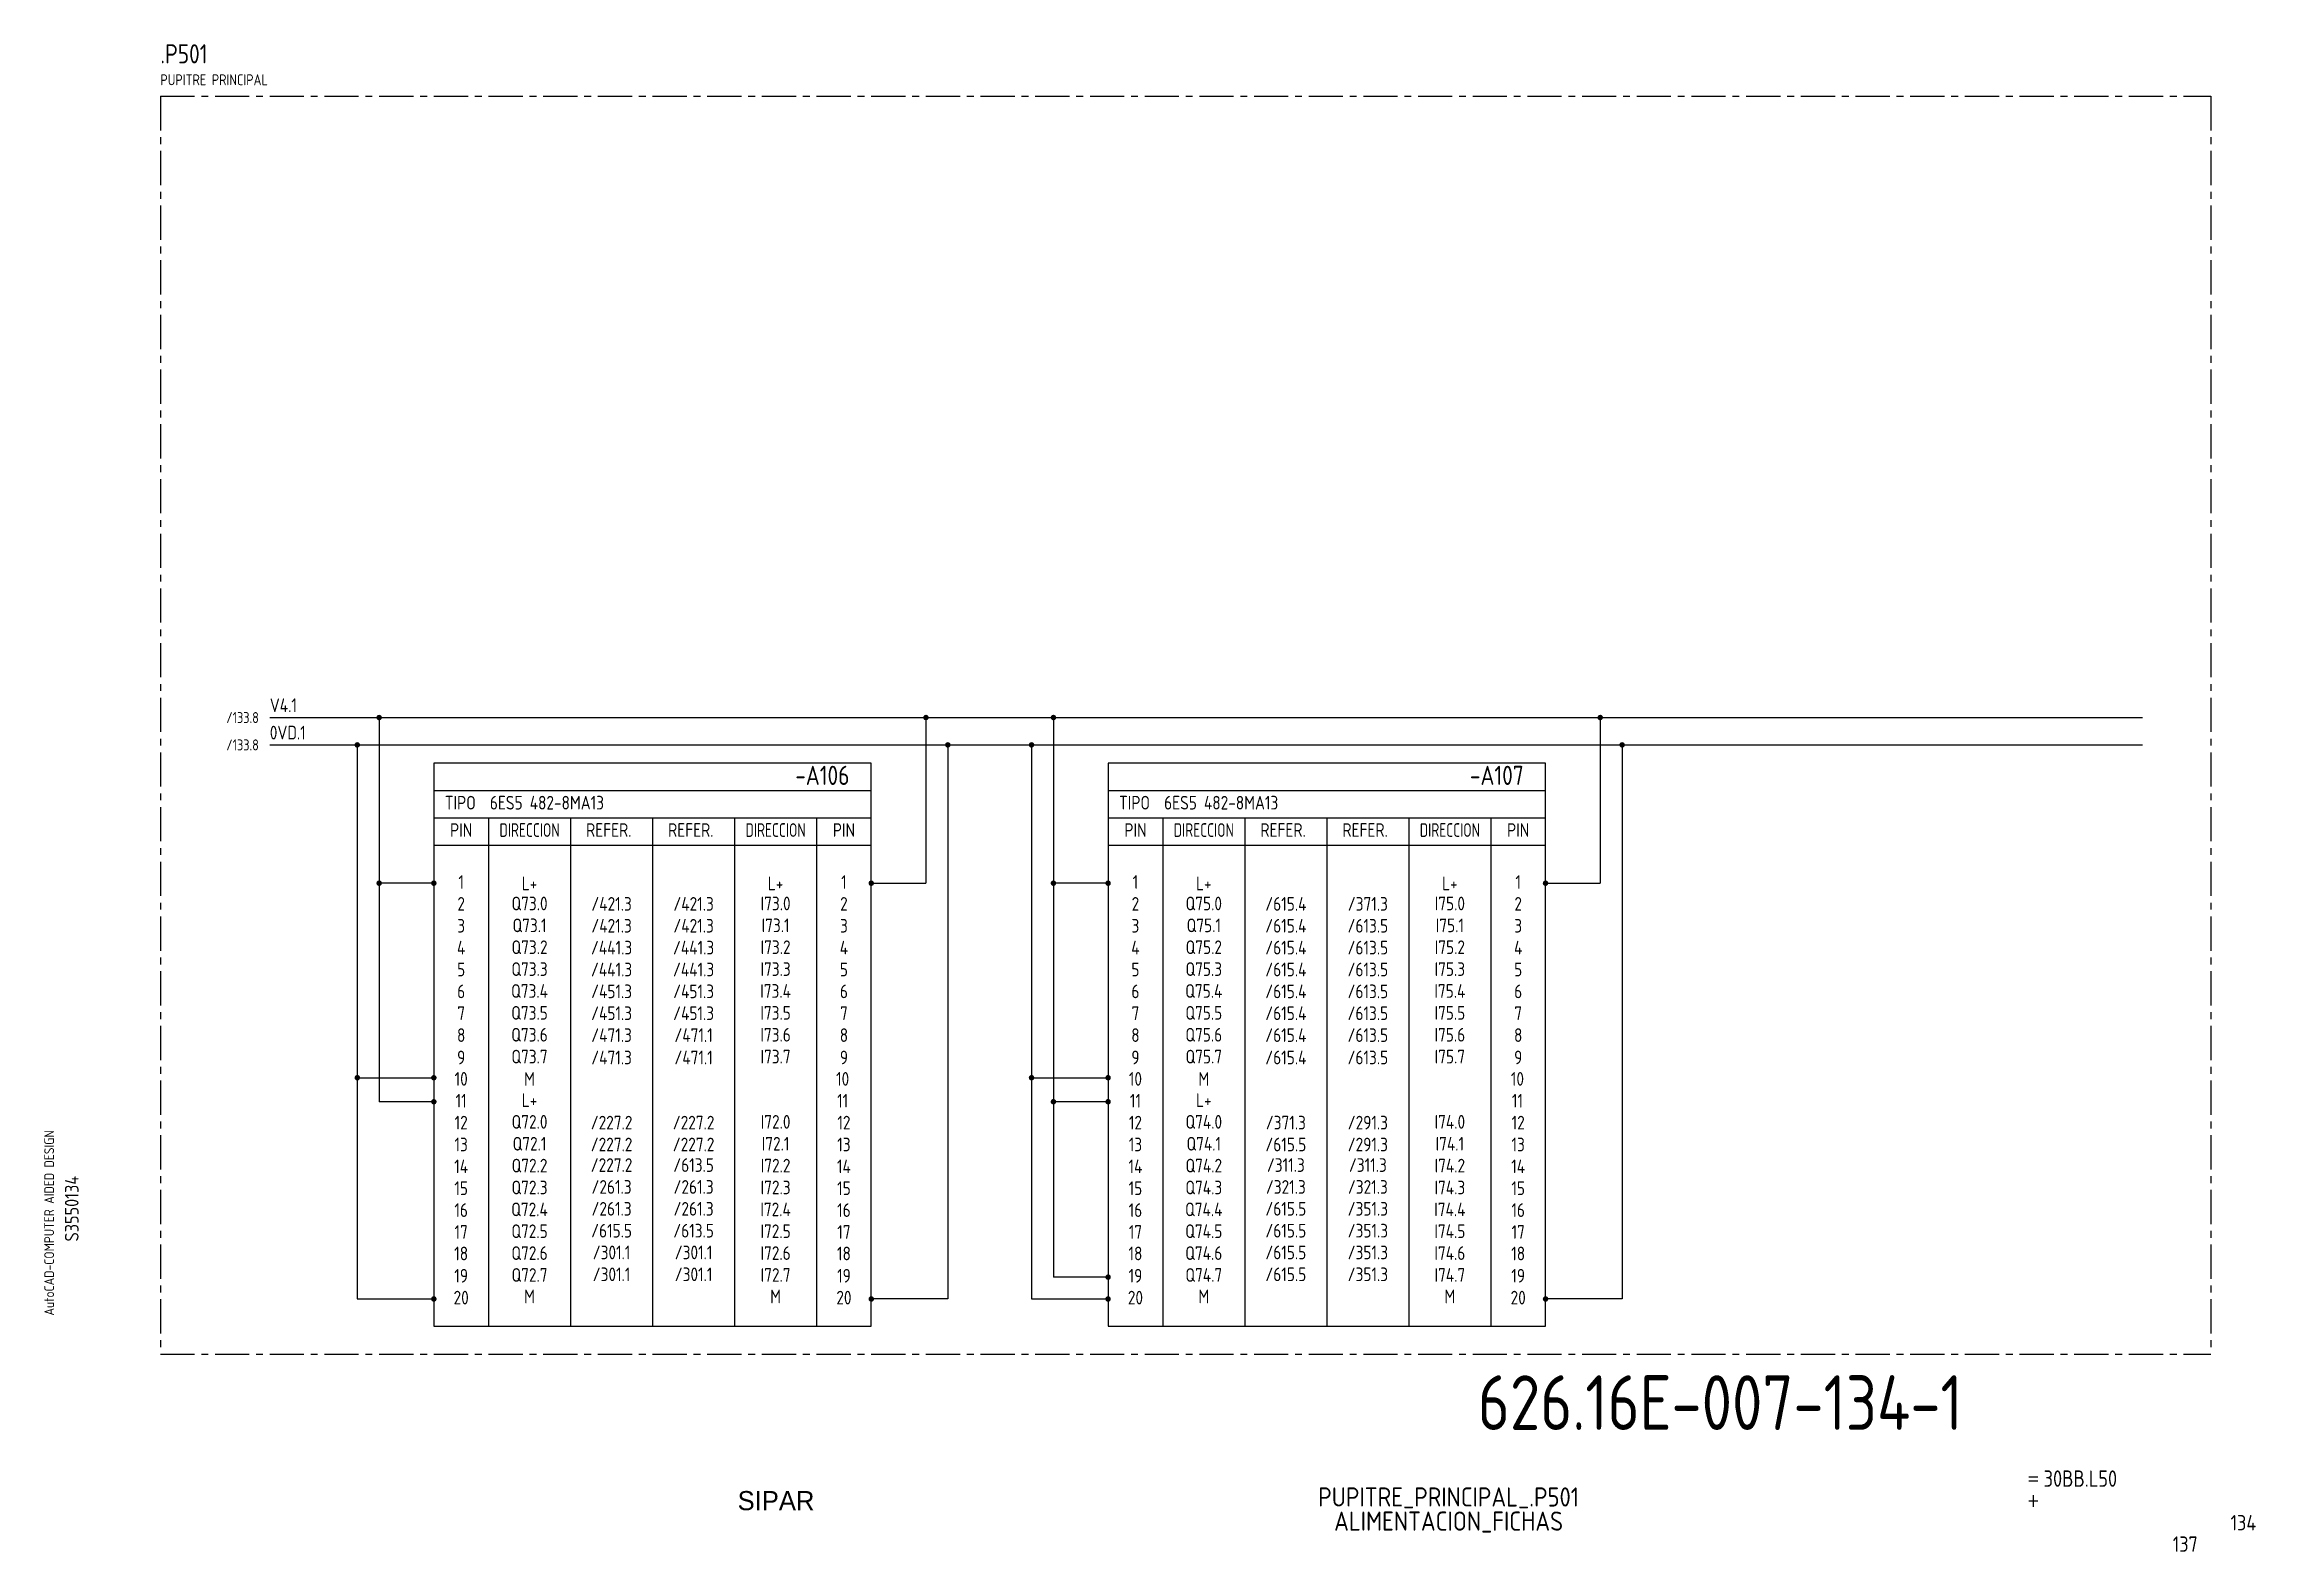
# Model space of a CAD drawing. Extents: x 10 to 1143, y 6 to 442.
# Drawn here: x 9.7 to 414.1, y 5.6 to 281.3 of the extents above; entities that cross this region are included whole.
import ezdxf
from ezdxf.enums import TextEntityAlignment as Align

# ---------------------------------------------------------------- set-up
doc = ezdxf.new("R2010")
doc.units = 0
doc.header["$LTSCALE"] = 5
doc.header["$MEASUREMENT"] = 0
doc.linetypes.add('CENTER', pattern=[2, 1.25, -0.25, 0.25, -0.25])
doc.layers.get('0').update_dxf_attribs({"linetype": 'CONTINUOUS'})
doc.layers.add('CART', color=7, linetype='CONTINUOUS')
doc.styles.add('DIN', font='DIN.shx', dxfattribs={"width": 0.85})
doc.styles.add('N', font='ROMANS', dxfattribs={"width": 0.85, "height": 3})
doc.styles.add('X', font='UNIV.SHX', dxfattribs={"height": 3.5})

msp = doc.modelspace()

# ---------------------------------------------------------------- texts
at = {"color": 3, "style": 'DIN', "width": 0.85}
msp.add_text('.P501', height=3.5, dxfattribs=at).set_placement((30.92, 277.81))
at = {"style": 'DIN', "width": 0.85}
for s, height, p in [('PUPITRE PRINCIPAL', 2, (30.92, 273.81)), ('V4.1', 2.5, (50.92, 159.19)), ('0VD.1', 2.5, (50.92, 154.19)), ('TIPO  6ES5 482-8MA13', 2.5, (82.92, 141.37)), ('TIPO  6ES5 482-8MA13', 2.5, (206.23, 141.37))]:
    msp.add_text(s, height=height, dxfattribs=at).set_placement(p)
for p in [(48.92, 157.19), (48.92, 152.19)]:
    msp.add_text('/133.8', height=2, dxfattribs=at).set_placement(p, align=Align.RIGHT)
at = {"color": 3, "style": 'DIN', "width": 0.85}
for s, p in [('-A106', (156.92, 145.87)), ('-A107', (280.23, 145.87))]:
    msp.add_text(s, height=3.5, dxfattribs=at).set_placement(p, align=Align.RIGHT)
at = {"style": 'DIN', "width": 0.85}
for s, p in [('PIN', (85.92, 136.37)), ('REFER.', (112.92, 136.37)), ('REFER.', (127.92, 136.37)), ('PIN', (155.92, 136.37)), ('PIN', (209.23, 136.37)), ('REFER.', (236.23, 136.37)), ('REFER.', (251.23, 136.37)), ('PIN', (279.23, 136.37)), ('1', (85.92, 126.87)), ('Q73.0', (98.42, 122.94)), ('L+', (98.42, 126.6)), ('/421.3', (113.42, 122.87)), ('/421.3', (128.42, 122.87)), ('I73.0', (143.42, 122.94)), ('L+', (143.42, 126.6)), ('1', (155.92, 126.87)), ('1', (209.23, 126.87)), ('Q75.0', (221.73, 122.94)), ('L+', (221.73, 126.6)), ('/615.4', (236.73, 122.87)), ('/371.3', (251.73, 122.87)), ('I75.0', (266.73, 122.94)), ('L+', (266.73, 126.6)), ('1', (279.23, 126.87)), ('3', (85.92, 118.87)), ('2', (85.92, 122.87)), ('Q73.1', (98.42, 118.94)), ('/421.3', (113.42, 118.87)), ('/421.3', (128.42, 118.87)), ('I73.1', (143.42, 118.94)), ('3', (155.92, 118.87)), ('2', (155.92, 122.87)), ('3', (209.23, 118.87)), ('2', (209.23, 122.87)), ('Q75.1', (221.73, 118.94)), ('/615.4', (236.73, 118.87)), ('/613.5', (251.73, 118.87)), ('I75.1', (266.73, 118.94)), ('3', (279.23, 118.87)), ('2', (279.23, 122.87)), ('4', (85.92, 114.87)), ('Q73.2', (98.42, 114.94)), ('/441.3', (113.42, 114.87)), ('/441.3', (128.42, 114.87)), ('I73.2', (143.42, 114.94)), ('4', (155.92, 114.87)), ('4', (209.23, 114.87)), ('Q75.2', (221.73, 114.94)), ('/615.4', (236.73, 114.87)), ('/613.5', (251.73, 114.87)), ('I75.2', (266.73, 114.94)), ('4', (279.23, 114.87)), ('5', (85.92, 110.87)), ('Q73.3', (98.42, 110.94)), ('/441.3', (113.42, 110.87)), ('/441.3', (128.42, 110.87)), ('I73.3', (143.42, 110.94)), ('5', (155.92, 110.87)), ('5', (209.23, 110.87)), ('Q75.3', (221.73, 110.94)), ('/615.4', (236.73, 110.87)), ('/613.5', (251.73, 110.87)), ('I75.3', (266.73, 110.94)), ('5', (279.23, 110.87)), ('6', (85.92, 106.87)), ('Q73.4', (98.42, 106.94)), ('/451.3', (113.42, 106.87)), ('/451.3', (128.42, 106.87)), ('I73.4', (143.42, 106.94)), ('6', (155.92, 106.87)), ('6', (209.23, 106.87)), ('Q75.4', (221.73, 106.94)), ('/615.4', (236.73, 106.87)), ('/613.5', (251.73, 106.87)), ('I75.4', (266.73, 106.94)), ('6', (279.23, 106.87)), ('7', (85.92, 102.87)), ('Q73.5', (98.42, 102.94)), ('/451.3', (113.42, 102.87)), ('/451.3', (128.42, 102.87)), ('I73.5', (143.42, 102.94)), ('7', (155.92, 102.87)), ('7', (209.23, 102.87)), ('Q75.5', (221.73, 102.94)), ('/615.4', (236.73, 102.87)), ('/613.5', (251.73, 102.87)), ('I75.5', (266.73, 102.94)), ('7', (279.23, 102.87)), ('8', (85.92, 98.87)), ('Q73.6', (98.42, 98.94)), ('/471.3', (113.42, 98.87)), ('/471.1', (128.42, 98.87)), ('I73.6', (143.42, 98.94)), ('8', (155.92, 98.87)), ('8', (209.23, 98.87)), ('Q75.6', (221.73, 98.94)), ('/615.4', (236.73, 98.87)), ('/613.5', (251.73, 98.87)), ('I75.6', (266.73, 98.94)), ('8', (279.23, 98.87)), ('9', (85.92, 94.78)), ('Q73.7', (98.42, 94.94)), ('/471.3', (113.42, 94.78)), ('/471.1', (128.42, 94.78)), ('I73.7', (143.42, 94.94)), ('9', (155.92, 94.78)), ('9', (209.23, 94.78)), ('Q75.7', (221.73, 94.94)), ('/615.4', (236.73, 94.78)), ('/613.5', (251.73, 94.78)), ('I75.7', (266.73, 94.94)), ('9', (279.23, 94.78)), ('10', (85.92, 90.87)), ('M', (98.42, 90.85)), ('10', (155.68, 90.87)), ('10', (209.23, 90.87)), ('M', (221.73, 90.85)), ('10', (279.09, 90.87)), ('11', (85.92, 86.87)), ('L+', (98.42, 86.97)), ('11', (155.68, 86.87)), ('11', (209.23, 86.87)), ('L+', (221.73, 86.97)), ('11', (279.09, 86.87)), ('12', (85.92, 82.87)), ('Q72.0', (98.42, 83.01)), ('/227.2', (113.42, 82.87)), ('/227.2', (128.42, 82.87)), ('I72.0', (143.42, 83.01)), ('12', (155.92, 82.87)), ('12', (209.23, 82.87)), ('Q74.0', (221.73, 83.01)), ('/371.3', (236.73, 82.87)), ('/291.3', (251.73, 82.87)), ('I74.0', (266.73, 83.01)), ('12', (279.23, 82.87)), ('13', (85.92, 78.87)), ('Q72.1', (98.42, 79.01)), ('/227.2', (113.42, 78.87)), ('/227.2', (128.42, 78.87)), ('I72.1', (143.42, 79.01)), ('13', (155.92, 78.87)), ('13', (209.23, 78.87)), ('Q74.1', (221.73, 79.01)), ('/615.5', (236.73, 78.87)), ('/291.3', (251.73, 78.87)), ('I74.1', (266.73, 79.01)), ('13', (279.23, 78.87)), ('14', (85.92, 74.87)), ('Q72.2', (98.42, 75.01)), ('/227.2', (113.42, 75.11)), ('/613.5', (128.42, 75.11)), ('I72.2', (143.42, 75.01)), ('14', (155.92, 74.87)), ('14', (209.23, 74.87)), ('Q74.2', (221.73, 75.01)), ('/311.3', (236.73, 75.11)), ('/311.3', (251.73, 75.11)), ('I74.2', (266.73, 75.01)), ('14', (279.23, 74.87)), ('15', (85.92, 70.87)), ('Q72.3', (98.42, 71.01)), ('/261.3', (113.42, 71.11)), ('/261.3', (128.42, 71.11)), ('I72.3', (143.42, 71.01)), ('15', (155.92, 70.87)), ('15', (209.23, 70.87)), ('Q74.3', (221.73, 71.01)), ('/321.3', (236.73, 71.11)), ('/321.3', (251.73, 71.11)), ('I74.3', (266.73, 71.01)), ('15', (279.23, 70.87)), ('16', (85.92, 66.87)), ('Q72.4', (98.42, 67.01)), ('/261.3', (113.42, 67.11)), ('/261.3', (128.42, 67.11)), ('I72.4', (143.42, 67.01)), ('16', (155.92, 66.87)), ('16', (209.23, 66.87)), ('Q74.4', (221.73, 67.01)), ('/615.5', (236.73, 67.11)), ('/351.3', (251.73, 67.11)), ('I74.4', (266.73, 67.01)), ('16', (279.23, 66.87)), ('17', (85.92, 62.87)), ('Q72.5', (98.42, 63.01)), ('/615.5', (113.42, 63.11)), ('/613.5', (128.42, 63.11)), ('I72.5', (143.42, 63.01)), ('17', (155.92, 62.87)), ('17', (209.23, 62.87)), ('Q74.5', (221.73, 63.01)), ('/615.5', (236.73, 63.11)), ('/351.3', (251.73, 63.11)), ('I74.5', (266.73, 63.01)), ('17', (279.23, 62.87)), ('18', (85.92, 58.94)), ('Q72.6', (98.42, 59.01)), ('/301.1', (113.42, 59.13)), ('/301.1', (128.42, 59.13)), ('I72.6', (143.42, 59.01)), ('18', (155.92, 58.94)), ('18', (209.23, 58.94)), ('Q74.6', (221.73, 59.01)), ('/615.5', (236.73, 59.13)), ('/351.3', (251.73, 59.13)), ('I74.6', (266.73, 59.01)), ('18', (279.23, 58.94)), ('19', (85.92, 54.87)), ('Q72.7', (98.42, 55.01)), ('/301.1', (113.42, 55.13)), ('/301.1', (128.42, 55.13)), ('I72.7', (143.42, 55.01)), ('19', (155.92, 54.87)), ('19', (209.23, 54.87)), ('Q74.7', (221.73, 55.01)), ('/615.5', (236.73, 55.13)), ('/351.3', (251.73, 55.13)), ('I74.7', (266.73, 55.01)), ('19', (279.23, 54.87)), ('20', (85.92, 50.87)), ('M', (98.42, 51.08)), ('M', (143.42, 51.08)), ('20', (155.92, 50.87)), ('20', (209.23, 50.87)), ('M', (221.73, 51.08)), ('M', (266.73, 51.08)), ('20', (279.23, 50.87))]:
    msp.add_text(s, height=2.5, dxfattribs=at).set_placement(p, align=Align.CENTER)
at = {"style": 'DIN', "width": 0.596129}
for p, p2 in [((92.92, 136.37), (103.92, 136.37)), ((137.92, 136.37), (148.92, 136.37)), ((216.23, 136.37), (227.23, 136.37)), ((261.23, 136.37), (272.23, 136.37))]:
    msp.add_text('DIRECCION', height=2.5, dxfattribs=at).set_placement(p, p2, align=Align.FIT)
at = {"color": 2, "insert": (271.84, 37.92), "char_height": 10, "width": 111.0411, "attachment_point": 1, "style": 'DIN'}
msp.add_mtext('626.16E-007-134-1', dxfattribs=at)
at = {"layer": 'CART', "color": 1, "style": 'DIN', "width": 0.9}
msp.add_text('AutoCAD-COMPUTER AIDED DESIGN', height=1.8, rotation=90, dxfattribs=at).set_placement((11.47, 48.84))
at = {"layer": 'CART', "color": 3, "style": 'N', "width": 0.85}
for s, p in [('=', (372.24, 17.91)), ('+', (372.24, 13.87))]:
    msp.add_text(s, height=2.5, dxfattribs=at).set_placement(p)
at = {"layer": 'CART', "color": 3, "style": 'DIN', "width": 0.9, "flags": 1}
msp.add_attdef('S3550134', text='', height=2.5, rotation=90, dxfattribs=at).set_placement((15.95, 68.38), align=Align.CENTER)
at = {"layer": 'CART', "color": 3, "style": 'DIN', "width": 0.85}
msp.add_attdef('30BB.L50', text='', height=3, dxfattribs=at).set_placement((375.33, 16.63), align=Align.BOTTOM_LEFT)
at = {"layer": 'CART', "color": 6, "style": 'X', "flags": 1}
msp.add_attdef('SIPAR', text='', height=3.5, dxfattribs=at).set_placement((143.5, 15), align=Align.MIDDLE)
at = {"layer": 'CART', "color": 2, "style": 'DIN', "width": 0.9, "flags": 1}
for tag, text, p in [('PUPITRE_PRINCIPAL_.P501', 'PLC', (266.5, 15.51)), ('ALIMENTACION_FICHAS', '', (266.5, 11.09))]:
    msp.add_attdef(tag, text=text, height=3.5, dxfattribs=at).set_placement(p, align=Align.MIDDLE)
msp.add_attdef('134', text='', height=2.8, dxfattribs=at).set_placement((414.2, 9.56), align=Align.RIGHT)
at = {"layer": 'CART', "color": 7, "style": 'DIN', "width": 0.9, "flags": 1}
msp.add_attdef('137', (398.93, 5.65), '', height=2.8, dxfattribs=at)

# ---------------------------------------------------------------- linework, layer by layer
at = {"color": 3, "linetype": 'CENTER'}
for p, q in [((30.92, 271.81), (405.92, 271.81)), ((30.92, 271.81), (30.92, 41.81)), ((405.92, 271.81), (405.92, 41.81)), ((30.92, 41.81), (405.92, 41.81))]:
    msp.add_line(p, q, dxfattribs=at)
for p, q in [((50.92, 158.19), (393.42, 158.19)), ((70.92, 158.19), (70.92, 87.94)), ((170.92, 158.19), (170.92, 127.9)), ((194.23, 158.19), (194.23, 55.87)), ((294.23, 158.19), (294.23, 127.9)), ((50.92, 153.19), (393.42, 153.19)), ((66.92, 153.19), (66.92, 51.87)), ((174.92, 153.19), (174.92, 51.87)), ((190.23, 153.19), (190.23, 51.87)), ((298.23, 153.19), (298.23, 51.87)), ((80.92, 127.9), (70.92, 127.9)), ((160.92, 127.9), (170.92, 127.9)), ((204.23, 127.9), (194.23, 127.9)), ((284.23, 127.9), (294.23, 127.9)), ((66.92, 92.33), (80.92, 92.33)), ((190.23, 92.33), (204.23, 92.33)), ((80.92, 87.94), (70.92, 87.94)), ((204.23, 87.94), (194.23, 87.94)), ((204.23, 55.87), (194.23, 55.87)), ((66.92, 51.87), (80.92, 51.87)), ((174.92, 51.87), (160.92, 51.87)), ((190.23, 51.87), (204.23, 51.87)), ((298.23, 51.87), (284.23, 51.87))]:
    msp.add_line(p, q)
at = {"color": 3}
for p, q in [((80.92, 149.87), (80.92, 46.87)), ((160.92, 149.87), (80.92, 149.87)), ((160.92, 46.87), (160.92, 149.87)), ((204.23, 149.87), (204.23, 46.87)), ((284.23, 149.87), (204.23, 149.87)), ((284.23, 46.87), (284.23, 149.87)), ((80.92, 144.87), (160.92, 144.87)), ((204.23, 144.87), (284.23, 144.87)), ((80.92, 139.87), (160.92, 139.87)), ((90.92, 139.87), (90.92, 46.87)), ((105.92, 139.87), (105.92, 46.87)), ((120.92, 139.87), (120.92, 46.87)), ((135.92, 139.87), (135.92, 46.87)), ((150.92, 139.87), (150.92, 46.87)), ((204.23, 139.87), (284.23, 139.87)), ((214.23, 139.87), (214.23, 46.87)), ((229.23, 139.87), (229.23, 46.87)), ((244.23, 139.87), (244.23, 46.87)), ((259.23, 139.87), (259.23, 46.87)), ((274.23, 139.87), (274.23, 46.87)), ((80.92, 134.87), (160.92, 134.87)), ((204.23, 134.87), (284.23, 134.87)), ((80.92, 46.87), (160.92, 46.87)), ((204.23, 46.87), (284.23, 46.87))]:
    msp.add_line(p, q, dxfattribs=at)
at = {"const_width": 0.5}
for points in [[(70.67, 158.19, 1), (71.17, 158.19, 1)], [(171.17, 158.19, -1), (170.67, 158.19, -1)], [(193.98, 158.19, 1), (194.48, 158.19, 1)], [(294.48, 158.19, -1), (293.98, 158.19, -1)], [(66.67, 153.19, 1), (67.17, 153.19, 1)], [(175.17, 153.19, -1), (174.67, 153.19, -1)], [(189.98, 153.19, 1), (190.48, 153.19, 1)], [(298.48, 153.19, -1), (297.98, 153.19, -1)], [(70.67, 127.9, 1), (71.17, 127.9, 1)], [(193.98, 127.9, 1), (194.48, 127.9, 1)], [(66.67, 92.33, 1), (67.17, 92.33, 1)], [(189.98, 92.33, 1), (190.48, 92.33, 1)], [(193.98, 87.94, 1), (194.48, 87.94, 1)]]:
    msp.add_lwpolyline(points, format="xyb", close=True, dxfattribs=at)
at = {"linetype": 'Continuous', "const_width": 0.5}
for points in [[(80.67, 127.9, 1), (81.17, 127.9, 1)], [(161.17, 127.9, -1), (160.67, 127.9, -1)], [(203.98, 127.9, 1), (204.48, 127.9, 1)], [(284.48, 127.9, -1), (283.98, 127.9, -1)], [(80.67, 92.33, 1), (81.17, 92.33, 1)], [(203.98, 92.33, 1), (204.48, 92.33, 1)], [(80.67, 87.94, 1), (81.17, 87.94, 1)], [(203.98, 87.94, 1), (204.48, 87.94, 1)], [(203.98, 55.87, 1), (204.48, 55.87, 1)], [(80.67, 51.87, 1), (81.17, 51.87, 1)], [(161.17, 51.87, -1), (160.67, 51.87, -1)], [(203.98, 51.87, 1), (204.48, 51.87, 1)], [(284.48, 51.87, -1), (283.98, 51.87, -1)]]:
    msp.add_lwpolyline(points, format="xyb", close=True, dxfattribs=at)

msp.set_redraw_order([(e.dxf.handle, doc.entitydb.next_handle()) for e in msp.query("TEXT MTEXT ATTDEF DIMENSION ARC_DIMENSION")])  # texts and dimensions are drawn at this point

doc.saveas('drawing.dxf')
